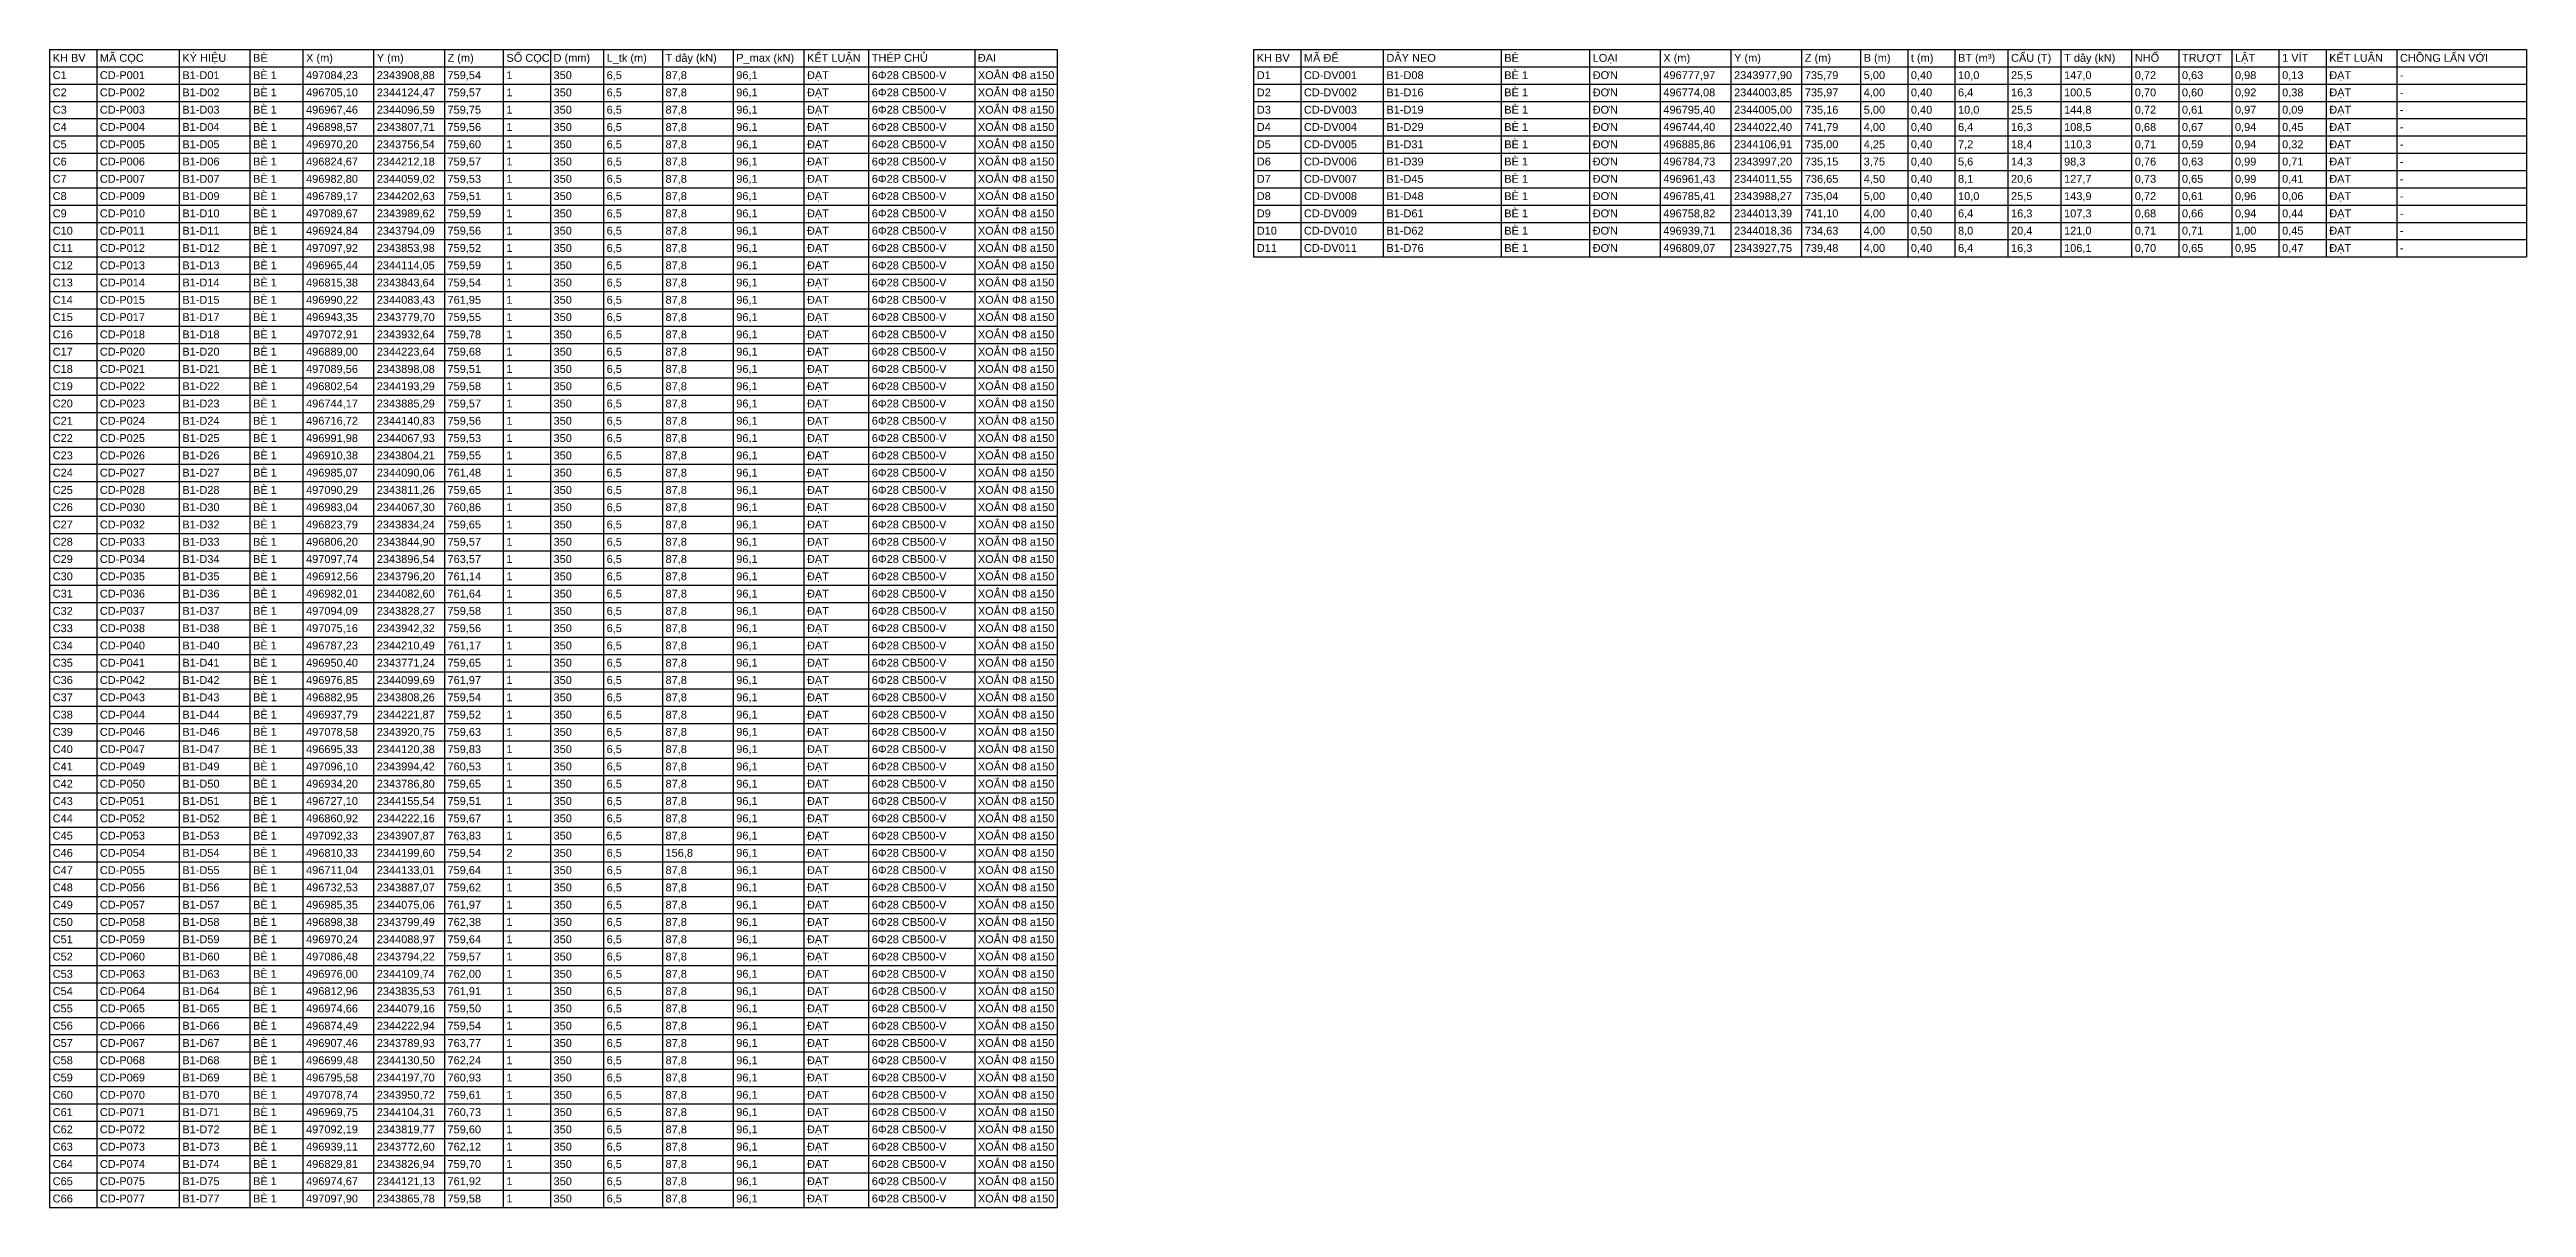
# Model space of a CAD drawing. Header units: metres. Extents: x 496695 to 497680, y 2343756 to 2344226.
# Drawn here: x 497127.9 to 497506.2, y 2344032.8 to 2344209.6 of the extents above; entities that cross this region are included whole.
import ezdxf

# ---------------------------------------------------------------- set-up
doc = ezdxf.new("R2010")
doc.units = ezdxf.units.M
doc.layers.add('07_BANG_THONG_KE_COC_BO', color=7, linetype='CONTINUOUS')
doc.layers.add('08_BANG_THONG_KE_DE_NEO', color=7, linetype='CONTINUOUS')
doc.styles.add('VN', font='arial.ttf')

msp = doc.modelspace()

# ---------------------------------------------------------------- texts
at = {"layer": '07_BANG_THONG_KE_COC_BO', "style": 'VN'}
for s, p in [('KH BV', (497128.4, 2344207.776)), ('MÃ CỌC', (497135.6, 2344207.776)), ('KÝ HIỆU', (497148.2, 2344207.776)), ('BÈ', (497159, 2344207.776)), ('X (m)', (497167.1, 2344207.776)), ('Y (m)', (497177.9, 2344207.776)), ('Z (m)', (497188.7, 2344207.776)), ('SỐ CỌC', (497197.7, 2344207.776)), ('D (mm)', (497204.9, 2344207.776)), ('L_tk (m)', (497213, 2344207.776)), ('T dây (kN)', (497222, 2344207.776)), ('P_max (kN)', (497232.8, 2344207.776)), ('KẾT LUẬN', (497243.6, 2344207.776)), ('THÉP CHỦ', (497253.5, 2344207.776)), ('ĐAI', (497269.7, 2344207.776)), ('C1', (497128.4, 2344205.136)), ('CD-P001', (497135.6, 2344205.136)), ('B1-D01', (497148.2, 2344205.136)), ('BÈ 1', (497159, 2344205.136)), ('497084,23', (497167.1, 2344205.136)), ('2343908,88', (497177.9, 2344205.136)), ('759,54', (497188.7, 2344205.136)), ('1', (497197.7, 2344205.136)), ('350', (497204.9, 2344205.136)), ('6,5', (497213, 2344205.136)), ('87,8', (497222, 2344205.136)), ('96,1', (497232.8, 2344205.136)), ('ĐẠT', (497243.6, 2344205.136)), ('6Φ28 CB500-V', (497253.5, 2344205.136)), ('XOẮN Φ8 a150', (497269.7, 2344205.136)), ('XOẮN Φ8 a150', (497269.7, 2344202.496)), ('C2', (497128.4, 2344202.496)), ('C3', (497128.4, 2344199.856)), ('CD-P002', (497135.6, 2344202.496)), ('CD-P003', (497135.6, 2344199.856)), ('B1-D02', (497148.2, 2344202.496)), ('B1-D03', (497148.2, 2344199.856)), ('BÈ 1', (497159, 2344202.496)), ('BÈ 1', (497159, 2344199.856)), ('496705,10', (497167.1, 2344202.496)), ('496967,46', (497167.1, 2344199.856)), ('2344124,47', (497177.9, 2344202.496)), ('2344096,59', (497177.9, 2344199.856)), ('759,57', (497188.7, 2344202.496)), ('759,75', (497188.7, 2344199.856)), ('1', (497197.7, 2344202.496)), ('1', (497197.7, 2344199.856)), ('350', (497204.9, 2344202.496)), ('350', (497204.9, 2344199.856)), ('6,5', (497213, 2344202.496)), ('6,5', (497213, 2344199.856)), ('87,8', (497222, 2344202.496)), ('87,8', (497222, 2344199.856)), ('96,1', (497232.8, 2344202.496)), ('96,1', (497232.8, 2344199.856)), ('ĐẠT', (497243.6, 2344202.496)), ('ĐẠT', (497243.6, 2344199.856)), ('6Φ28 CB500-V', (497253.5, 2344202.496)), ('6Φ28 CB500-V', (497253.5, 2344199.856)), ('XOẮN Φ8 a150', (497269.7, 2344199.856)), ('C4', (497128.4, 2344197.216)), ('CD-P004', (497135.6, 2344197.216)), ('B1-D04', (497148.2, 2344197.216)), ('BÈ 1', (497159, 2344197.216)), ('496898,57', (497167.1, 2344197.216)), ('2343807,71', (497177.9, 2344197.216)), ('759,56', (497188.7, 2344197.216)), ('1', (497197.7, 2344197.216)), ('350', (497204.9, 2344197.216)), ('6,5', (497213, 2344197.216)), ('87,8', (497222, 2344197.216)), ('96,1', (497232.8, 2344197.216)), ('ĐẠT', (497243.6, 2344197.216)), ('6Φ28 CB500-V', (497253.5, 2344197.216)), ('XOẮN Φ8 a150', (497269.7, 2344197.216)), ('C5', (497128.4, 2344194.576)), ('C6', (497128.4, 2344191.936)), ('CD-P005', (497135.6, 2344194.576)), ('CD-P006', (497135.6, 2344191.936)), ('B1-D05', (497148.2, 2344194.576)), ('B1-D06', (497148.2, 2344191.936)), ('BÈ 1', (497159, 2344194.576)), ('BÈ 1', (497159, 2344191.936)), ('496970,20', (497167.1, 2344194.576)), ('496824,67', (497167.1, 2344191.936)), ('2343756,54', (497177.9, 2344194.576)), ('2344212,18', (497177.9, 2344191.936)), ('759,60', (497188.7, 2344194.576)), ('759,57', (497188.7, 2344191.936)), ('1', (497197.7, 2344194.576)), ('1', (497197.7, 2344191.936)), ('350', (497204.9, 2344194.576)), ('350', (497204.9, 2344191.936)), ('6,5', (497213, 2344194.576)), ('6,5', (497213, 2344191.936)), ('87,8', (497222, 2344194.576)), ('87,8', (497222, 2344191.936)), ('96,1', (497232.8, 2344194.576)), ('96,1', (497232.8, 2344191.936)), ('ĐẠT', (497243.6, 2344194.576)), ('ĐẠT', (497243.6, 2344191.936)), ('6Φ28 CB500-V', (497253.5, 2344194.576)), ('6Φ28 CB500-V', (497253.5, 2344191.936)), ('XOẮN Φ8 a150', (497269.7, 2344194.576)), ('XOẮN Φ8 a150', (497269.7, 2344191.936)), ('C7', (497128.4, 2344189.296)), ('CD-P007', (497135.6, 2344189.296)), ('B1-D07', (497148.2, 2344189.296)), ('BÈ 1', (497159, 2344189.296)), ('496982,80', (497167.1, 2344189.296)), ('2344059,02', (497177.9, 2344189.296)), ('759,53', (497188.7, 2344189.296)), ('1', (497197.7, 2344189.296)), ('350', (497204.9, 2344189.296)), ('6,5', (497213, 2344189.296)), ('87,8', (497222, 2344189.296)), ('96,1', (497232.8, 2344189.296)), ('ĐẠT', (497243.6, 2344189.296)), ('6Φ28 CB500-V', (497253.5, 2344189.296)), ('XOẮN Φ8 a150', (497269.7, 2344189.296)), ('C8', (497128.4, 2344186.656)), ('C9', (497128.4, 2344184.016)), ('CD-P009', (497135.6, 2344186.656)), ('CD-P010', (497135.6, 2344184.016)), ('B1-D09', (497148.2, 2344186.656)), ('B1-D10', (497148.2, 2344184.016)), ('BÈ 1', (497159, 2344186.656)), ('BÈ 1', (497159, 2344184.016)), ('496789,17', (497167.1, 2344186.656)), ('497089,67', (497167.1, 2344184.016)), ('2344202,63', (497177.9, 2344186.656)), ('2343989,62', (497177.9, 2344184.016)), ('759,51', (497188.7, 2344186.656)), ('759,59', (497188.7, 2344184.016)), ('1', (497197.7, 2344186.656)), ('1', (497197.7, 2344184.016)), ('350', (497204.9, 2344186.656)), ('350', (497204.9, 2344184.016)), ('6,5', (497213, 2344186.656)), ('6,5', (497213, 2344184.016)), ('87,8', (497222, 2344186.656)), ('87,8', (497222, 2344184.016)), ('96,1', (497232.8, 2344186.656)), ('96,1', (497232.8, 2344184.016)), ('ĐẠT', (497243.6, 2344186.656)), ('ĐẠT', (497243.6, 2344184.016)), ('6Φ28 CB500-V', (497253.5, 2344186.656)), ('6Φ28 CB500-V', (497253.5, 2344184.016)), ('XOẮN Φ8 a150', (497269.7, 2344186.656)), ('XOẮN Φ8 a150', (497269.7, 2344184.016)), ('C10', (497128.4, 2344181.376)), ('CD-P011', (497135.6, 2344181.376)), ('B1-D11', (497148.2, 2344181.376)), ('BÈ 1', (497159, 2344181.376)), ('496924,84', (497167.1, 2344181.376)), ('2343794,09', (497177.9, 2344181.376)), ('759,56', (497188.7, 2344181.376)), ('1', (497197.7, 2344181.376)), ('350', (497204.9, 2344181.376)), ('6,5', (497213, 2344181.376)), ('87,8', (497222, 2344181.376)), ('96,1', (497232.8, 2344181.376)), ('ĐẠT', (497243.6, 2344181.376)), ('6Φ28 CB500-V', (497253.5, 2344181.376)), ('XOẮN Φ8 a150', (497269.7, 2344181.376)), ('C11', (497128.4, 2344178.736)), ('CD-P012', (497135.6, 2344178.736)), ('B1-D12', (497148.2, 2344178.736)), ('BÈ 1', (497159, 2344178.736)), ('BÈ 1', (497159, 2344176.096)), ('497097,92', (497167.1, 2344178.736)), ('2343853,98', (497177.9, 2344178.736)), ('759,52', (497188.7, 2344178.736)), ('1', (497197.7, 2344178.736)), ('350', (497204.9, 2344178.736)), ('6,5', (497213, 2344178.736)), ('87,8', (497222, 2344178.736)), ('96,1', (497232.8, 2344178.736)), ('ĐẠT', (497243.6, 2344178.736)), ('6Φ28 CB500-V', (497253.5, 2344178.736)), ('XOẮN Φ8 a150', (497269.7, 2344178.736)), ('XOẮN Φ8 a150', (497269.7, 2344176.096)), ('C12', (497128.4, 2344176.096)), ('C13', (497128.4, 2344173.456)), ('CD-P013', (497135.6, 2344176.096)), ('CD-P014', (497135.6, 2344173.456)), ('B1-D13', (497148.2, 2344176.096)), ('B1-D14', (497148.2, 2344173.456)), ('BÈ 1', (497159, 2344173.456)), ('496965,44', (497167.1, 2344176.096)), ('496815,38', (497167.1, 2344173.456)), ('2344114,05', (497177.9, 2344176.096)), ('2343843,64', (497177.9, 2344173.456)), ('759,59', (497188.7, 2344176.096)), ('759,54', (497188.7, 2344173.456)), ('1', (497197.7, 2344176.096)), ('1', (497197.7, 2344173.456)), ('350', (497204.9, 2344176.096)), ('350', (497204.9, 2344173.456)), ('6,5', (497213, 2344176.096)), ('6,5', (497213, 2344173.456)), ('87,8', (497222, 2344176.096)), ('87,8', (497222, 2344173.456)), ('96,1', (497232.8, 2344176.096)), ('96,1', (497232.8, 2344173.456)), ('ĐẠT', (497243.6, 2344176.096)), ('ĐẠT', (497243.6, 2344173.456)), ('6Φ28 CB500-V', (497253.5, 2344176.096)), ('6Φ28 CB500-V', (497253.5, 2344173.456)), ('XOẮN Φ8 a150', (497269.7, 2344173.456)), ('C14', (497128.4, 2344170.816)), ('CD-P015', (497135.6, 2344170.816)), ('B1-D15', (497148.2, 2344170.816)), ('BÈ 1', (497159, 2344170.816)), ('496990,22', (497167.1, 2344170.816)), ('2344083,43', (497177.9, 2344170.816)), ('761,95', (497188.7, 2344170.816)), ('1', (497197.7, 2344170.816)), ('350', (497204.9, 2344170.816)), ('6,5', (497213, 2344170.816)), ('87,8', (497222, 2344170.816)), ('96,1', (497232.8, 2344170.816)), ('ĐẠT', (497243.6, 2344170.816)), ('6Φ28 CB500-V', (497253.5, 2344170.816)), ('XOẮN Φ8 a150', (497269.7, 2344170.816)), ('C15', (497128.4, 2344168.176)), ('C16', (497128.4, 2344165.536)), ('CD-P017', (497135.6, 2344168.176)), ('CD-P018', (497135.6, 2344165.536)), ('B1-D17', (497148.2, 2344168.176)), ('B1-D18', (497148.2, 2344165.536)), ('BÈ 1', (497159, 2344168.176)), ('BÈ 1', (497159, 2344165.536)), ('496943,35', (497167.1, 2344168.176)), ('497072,91', (497167.1, 2344165.536)), ('2343779,70', (497177.9, 2344168.176)), ('2343932,64', (497177.9, 2344165.536)), ('759,55', (497188.7, 2344168.176)), ('759,78', (497188.7, 2344165.536)), ('1', (497197.7, 2344168.176)), ('1', (497197.7, 2344165.536)), ('350', (497204.9, 2344168.176)), ('350', (497204.9, 2344165.536)), ('6,5', (497213, 2344168.176)), ('6,5', (497213, 2344165.536)), ('87,8', (497222, 2344168.176)), ('87,8', (497222, 2344165.536)), ('96,1', (497232.8, 2344168.176)), ('96,1', (497232.8, 2344165.536)), ('ĐẠT', (497243.6, 2344168.176)), ('ĐẠT', (497243.6, 2344165.536)), ('6Φ28 CB500-V', (497253.5, 2344168.176)), ('6Φ28 CB500-V', (497253.5, 2344165.536)), ('XOẮN Φ8 a150', (497269.7, 2344168.176)), ('XOẮN Φ8 a150', (497269.7, 2344165.536)), ('C17', (497128.4, 2344162.896)), ('CD-P020', (497135.6, 2344162.896)), ('B1-D20', (497148.2, 2344162.896)), ('BÈ 1', (497159, 2344162.896)), ('496889,00', (497167.1, 2344162.896)), ('2344223,64', (497177.9, 2344162.896)), ('759,68', (497188.7, 2344162.896)), ('1', (497197.7, 2344162.896)), ('350', (497204.9, 2344162.896)), ('6,5', (497213, 2344162.896)), ('87,8', (497222, 2344162.896)), ('96,1', (497232.8, 2344162.896)), ('ĐẠT', (497243.6, 2344162.896)), ('6Φ28 CB500-V', (497253.5, 2344162.896)), ('XOẮN Φ8 a150', (497269.7, 2344162.896)), ('C18', (497128.4, 2344160.256)), ('C19', (497128.4, 2344157.616)), ('CD-P021', (497135.6, 2344160.256)), ('CD-P022', (497135.6, 2344157.616)), ('B1-D21', (497148.2, 2344160.256)), ('B1-D22', (497148.2, 2344157.616)), ('BÈ 1', (497159, 2344160.256)), ('BÈ 1', (497159, 2344157.616)), ('497089,56', (497167.1, 2344160.256)), ('496802,54', (497167.1, 2344157.616)), ('2343898,08', (497177.9, 2344160.256)), ('2344193,29', (497177.9, 2344157.616)), ('759,51', (497188.7, 2344160.256)), ('759,58', (497188.7, 2344157.616)), ('1', (497197.7, 2344160.256)), ('1', (497197.7, 2344157.616)), ('350', (497204.9, 2344160.256)), ('350', (497204.9, 2344157.616)), ('6,5', (497213, 2344160.256)), ('6,5', (497213, 2344157.616)), ('87,8', (497222, 2344160.256)), ('87,8', (497222, 2344157.616)), ('96,1', (497232.8, 2344160.256)), ('96,1', (497232.8, 2344157.616)), ('ĐẠT', (497243.6, 2344160.256)), ('ĐẠT', (497243.6, 2344157.616)), ('6Φ28 CB500-V', (497253.5, 2344160.256)), ('6Φ28 CB500-V', (497253.5, 2344157.616)), ('XOẮN Φ8 a150', (497269.7, 2344160.256)), ('XOẮN Φ8 a150', (497269.7, 2344157.616)), ('C20', (497128.4, 2344154.976)), ('CD-P023', (497135.6, 2344154.976)), ('B1-D23', (497148.2, 2344154.976)), ('BÈ 1', (497159, 2344154.976)), ('496744,17', (497167.1, 2344154.976)), ('2343885,29', (497177.9, 2344154.976)), ('759,57', (497188.7, 2344154.976)), ('1', (497197.7, 2344154.976)), ('350', (497204.9, 2344154.976)), ('6,5', (497213, 2344154.976)), ('87,8', (497222, 2344154.976)), ('96,1', (497232.8, 2344154.976)), ('ĐẠT', (497243.6, 2344154.976)), ('6Φ28 CB500-V', (497253.5, 2344154.976)), ('XOẮN Φ8 a150', (497269.7, 2344154.976)), ('C21', (497128.4, 2344152.336)), ('CD-P024', (497135.6, 2344152.336)), ('B1-D24', (497148.2, 2344152.336)), ('BÈ 1', (497159, 2344152.336)), ('BÈ 1', (497159, 2344149.696)), ('496716,72', (497167.1, 2344152.336)), ('2344140,83', (497177.9, 2344152.336)), ('759,56', (497188.7, 2344152.336)), ('1', (497197.7, 2344152.336)), ('350', (497204.9, 2344152.336)), ('6,5', (497213, 2344152.336)), ('87,8', (497222, 2344152.336)), ('96,1', (497232.8, 2344152.336)), ('ĐẠT', (497243.6, 2344152.336)), ('6Φ28 CB500-V', (497253.5, 2344152.336)), ('XOẮN Φ8 a150', (497269.7, 2344152.336)), ('XOẮN Φ8 a150', (497269.7, 2344149.696)), ('C22', (497128.4, 2344149.696)), ('C23', (497128.4, 2344147.056)), ('CD-P025', (497135.6, 2344149.696)), ('CD-P026', (497135.6, 2344147.056)), ('B1-D25', (497148.2, 2344149.696)), ('B1-D26', (497148.2, 2344147.056)), ('BÈ 1', (497159, 2344147.056)), ('496991,98', (497167.1, 2344149.696)), ('496910,38', (497167.1, 2344147.056)), ('2344067,93', (497177.9, 2344149.696)), ('2343804,21', (497177.9, 2344147.056)), ('759,53', (497188.7, 2344149.696)), ('759,55', (497188.7, 2344147.056)), ('1', (497197.7, 2344149.696)), ('1', (497197.7, 2344147.056)), ('350', (497204.9, 2344149.696)), ('350', (497204.9, 2344147.056)), ('6,5', (497213, 2344149.696)), ('6,5', (497213, 2344147.056)), ('87,8', (497222, 2344149.696)), ('87,8', (497222, 2344147.056)), ('96,1', (497232.8, 2344149.696)), ('96,1', (497232.8, 2344147.056)), ('ĐẠT', (497243.6, 2344149.696)), ('ĐẠT', (497243.6, 2344147.056)), ('6Φ28 CB500-V', (497253.5, 2344149.696)), ('6Φ28 CB500-V', (497253.5, 2344147.056)), ('XOẮN Φ8 a150', (497269.7, 2344147.056)), ('C24', (497128.4, 2344144.416)), ('CD-P027', (497135.6, 2344144.416)), ('B1-D27', (497148.2, 2344144.416)), ('BÈ 1', (497159, 2344144.416)), ('496985,07', (497167.1, 2344144.416)), ('2344090,06', (497177.9, 2344144.416)), ('761,48', (497188.7, 2344144.416)), ('1', (497197.7, 2344144.416)), ('350', (497204.9, 2344144.416)), ('6,5', (497213, 2344144.416)), ('87,8', (497222, 2344144.416)), ('96,1', (497232.8, 2344144.416)), ('ĐẠT', (497243.6, 2344144.416)), ('6Φ28 CB500-V', (497253.5, 2344144.416)), ('XOẮN Φ8 a150', (497269.7, 2344144.416)), ('C25', (497128.4, 2344141.776)), ('C26', (497128.4, 2344139.136)), ('CD-P028', (497135.6, 2344141.776)), ('CD-P030', (497135.6, 2344139.136)), ('B1-D28', (497148.2, 2344141.776)), ('B1-D30', (497148.2, 2344139.136)), ('BÈ 1', (497159, 2344141.776)), ('BÈ 1', (497159, 2344139.136)), ('497090,29', (497167.1, 2344141.776)), ('496983,04', (497167.1, 2344139.136)), ('2343811,26', (497177.9, 2344141.776)), ('2344067,30', (497177.9, 2344139.136)), ('759,65', (497188.7, 2344141.776)), ('760,86', (497188.7, 2344139.136)), ('1', (497197.7, 2344141.776)), ('1', (497197.7, 2344139.136)), ('350', (497204.9, 2344141.776)), ('350', (497204.9, 2344139.136)), ('6,5', (497213, 2344141.776)), ('6,5', (497213, 2344139.136)), ('87,8', (497222, 2344141.776)), ('87,8', (497222, 2344139.136)), ('96,1', (497232.8, 2344141.776)), ('96,1', (497232.8, 2344139.136)), ('ĐẠT', (497243.6, 2344141.776)), ('ĐẠT', (497243.6, 2344139.136)), ('6Φ28 CB500-V', (497253.5, 2344141.776)), ('6Φ28 CB500-V', (497253.5, 2344139.136)), ('XOẮN Φ8 a150', (497269.7, 2344141.776)), ('XOẮN Φ8 a150', (497269.7, 2344139.136)), ('C27', (497128.4, 2344136.496)), ('CD-P032', (497135.6, 2344136.496)), ('B1-D32', (497148.2, 2344136.496)), ('BÈ 1', (497159, 2344136.496)), ('496823,79', (497167.1, 2344136.496)), ('2343834,24', (497177.9, 2344136.496)), ('759,65', (497188.7, 2344136.496)), ('1', (497197.7, 2344136.496)), ('350', (497204.9, 2344136.496)), ('6,5', (497213, 2344136.496)), ('87,8', (497222, 2344136.496)), ('96,1', (497232.8, 2344136.496)), ('ĐẠT', (497243.6, 2344136.496)), ('6Φ28 CB500-V', (497253.5, 2344136.496)), ('XOẮN Φ8 a150', (497269.7, 2344136.496)), ('C28', (497128.4, 2344133.856)), ('C29', (497128.4, 2344131.216)), ('CD-P033', (497135.6, 2344133.856)), ('CD-P034', (497135.6, 2344131.216)), ('B1-D33', (497148.2, 2344133.856)), ('B1-D34', (497148.2, 2344131.216)), ('BÈ 1', (497159, 2344133.856)), ('BÈ 1', (497159, 2344131.216)), ('496806,20', (497167.1, 2344133.856)), ('497097,74', (497167.1, 2344131.216)), ('2343844,90', (497177.9, 2344133.856)), ('2343896,54', (497177.9, 2344131.216)), ('759,57', (497188.7, 2344133.856)), ('763,57', (497188.7, 2344131.216)), ('1', (497197.7, 2344133.856)), ('1', (497197.7, 2344131.216)), ('350', (497204.9, 2344133.856)), ('350', (497204.9, 2344131.216)), ('6,5', (497213, 2344133.856)), ('6,5', (497213, 2344131.216)), ('87,8', (497222, 2344133.856)), ('87,8', (497222, 2344131.216)), ('96,1', (497232.8, 2344133.856)), ('96,1', (497232.8, 2344131.216)), ('ĐẠT', (497243.6, 2344133.856)), ('ĐẠT', (497243.6, 2344131.216)), ('6Φ28 CB500-V', (497253.5, 2344133.856)), ('6Φ28 CB500-V', (497253.5, 2344131.216)), ('XOẮN Φ8 a150', (497269.7, 2344133.856)), ('XOẮN Φ8 a150', (497269.7, 2344131.216)), ('C30', (497128.4, 2344128.576)), ('CD-P035', (497135.6, 2344128.576)), ('B1-D35', (497148.2, 2344128.576)), ('BÈ 1', (497159, 2344128.576)), ('496912,56', (497167.1, 2344128.576)), ('2343796,20', (497177.9, 2344128.576)), ('761,14', (497188.7, 2344128.576)), ('1', (497197.7, 2344128.576)), ('350', (497204.9, 2344128.576)), ('6,5', (497213, 2344128.576)), ('87,8', (497222, 2344128.576)), ('96,1', (497232.8, 2344128.576)), ('ĐẠT', (497243.6, 2344128.576)), ('6Φ28 CB500-V', (497253.5, 2344128.576)), ('XOẮN Φ8 a150', (497269.7, 2344128.576)), ('C31', (497128.4, 2344125.936)), ('CD-P036', (497135.6, 2344125.936)), ('B1-D36', (497148.2, 2344125.936)), ('BÈ 1', (497159, 2344125.936)), ('BÈ 1', (497159, 2344123.296)), ('496982,01', (497167.1, 2344125.936)), ('2344082,60', (497177.9, 2344125.936)), ('761,64', (497188.7, 2344125.936)), ('1', (497197.7, 2344125.936)), ('350', (497204.9, 2344125.936)), ('6,5', (497213, 2344125.936)), ('87,8', (497222, 2344125.936)), ('96,1', (497232.8, 2344125.936)), ('ĐẠT', (497243.6, 2344125.936)), ('6Φ28 CB500-V', (497253.5, 2344125.936)), ('XOẮN Φ8 a150', (497269.7, 2344125.936)), ('XOẮN Φ8 a150', (497269.7, 2344123.296)), ('C32', (497128.4, 2344123.296)), ('C33', (497128.4, 2344120.656)), ('CD-P037', (497135.6, 2344123.296)), ('CD-P038', (497135.6, 2344120.656)), ('B1-D37', (497148.2, 2344123.296)), ('B1-D38', (497148.2, 2344120.656)), ('BÈ 1', (497159, 2344120.656)), ('497094,09', (497167.1, 2344123.296)), ('497075,16', (497167.1, 2344120.656)), ('2343828,27', (497177.9, 2344123.296)), ('2343942,32', (497177.9, 2344120.656)), ('759,58', (497188.7, 2344123.296)), ('759,56', (497188.7, 2344120.656)), ('1', (497197.7, 2344123.296)), ('1', (497197.7, 2344120.656)), ('350', (497204.9, 2344123.296)), ('350', (497204.9, 2344120.656)), ('6,5', (497213, 2344123.296)), ('6,5', (497213, 2344120.656)), ('87,8', (497222, 2344123.296)), ('87,8', (497222, 2344120.656)), ('96,1', (497232.8, 2344123.296)), ('96,1', (497232.8, 2344120.656)), ('ĐẠT', (497243.6, 2344123.296)), ('ĐẠT', (497243.6, 2344120.656)), ('6Φ28 CB500-V', (497253.5, 2344123.296)), ('6Φ28 CB500-V', (497253.5, 2344120.656)), ('XOẮN Φ8 a150', (497269.7, 2344120.656)), ('C34', (497128.4, 2344118.016)), ('CD-P040', (497135.6, 2344118.016)), ('B1-D40', (497148.2, 2344118.016)), ('BÈ 1', (497159, 2344118.016)), ('496787,23', (497167.1, 2344118.016)), ('2344210,49', (497177.9, 2344118.016)), ('761,17', (497188.7, 2344118.016)), ('1', (497197.7, 2344118.016)), ('350', (497204.9, 2344118.016)), ('6,5', (497213, 2344118.016)), ('87,8', (497222, 2344118.016)), ('96,1', (497232.8, 2344118.016)), ('ĐẠT', (497243.6, 2344118.016)), ('6Φ28 CB500-V', (497253.5, 2344118.016)), ('XOẮN Φ8 a150', (497269.7, 2344118.016)), ('C35', (497128.4, 2344115.376)), ('C36', (497128.4, 2344112.736)), ('CD-P041', (497135.6, 2344115.376)), ('CD-P042', (497135.6, 2344112.736)), ('B1-D41', (497148.2, 2344115.376)), ('B1-D42', (497148.2, 2344112.736)), ('BÈ 1', (497159, 2344115.376)), ('BÈ 1', (497159, 2344112.736)), ('496950,40', (497167.1, 2344115.376)), ('496976,85', (497167.1, 2344112.736)), ('2343771,24', (497177.9, 2344115.376)), ('2344099,69', (497177.9, 2344112.736)), ('759,65', (497188.7, 2344115.376)), ('761,97', (497188.7, 2344112.736)), ('1', (497197.7, 2344115.376)), ('1', (497197.7, 2344112.736)), ('350', (497204.9, 2344115.376)), ('350', (497204.9, 2344112.736)), ('6,5', (497213, 2344115.376)), ('6,5', (497213, 2344112.736)), ('87,8', (497222, 2344115.376)), ('87,8', (497222, 2344112.736)), ('96,1', (497232.8, 2344115.376)), ('96,1', (497232.8, 2344112.736)), ('ĐẠT', (497243.6, 2344115.376)), ('ĐẠT', (497243.6, 2344112.736)), ('6Φ28 CB500-V', (497253.5, 2344115.376)), ('6Φ28 CB500-V', (497253.5, 2344112.736)), ('XOẮN Φ8 a150', (497269.7, 2344115.376)), ('XOẮN Φ8 a150', (497269.7, 2344112.736)), ('C37', (497128.4, 2344110.096)), ('CD-P043', (497135.6, 2344110.096)), ('B1-D43', (497148.2, 2344110.096)), ('BÈ 1', (497159, 2344110.096)), ('496882,95', (497167.1, 2344110.096)), ('2343808,26', (497177.9, 2344110.096)), ('759,54', (497188.7, 2344110.096)), ('1', (497197.7, 2344110.096)), ('350', (497204.9, 2344110.096)), ('6,5', (497213, 2344110.096)), ('87,8', (497222, 2344110.096)), ('96,1', (497232.8, 2344110.096)), ('ĐẠT', (497243.6, 2344110.096)), ('6Φ28 CB500-V', (497253.5, 2344110.096)), ('XOẮN Φ8 a150', (497269.7, 2344110.096)), ('C38', (497128.4, 2344107.456)), ('C39', (497128.4, 2344104.816)), ('CD-P044', (497135.6, 2344107.456)), ('CD-P046', (497135.6, 2344104.816)), ('B1-D44', (497148.2, 2344107.456)), ('B1-D46', (497148.2, 2344104.816)), ('BÈ 1', (497159, 2344107.456)), ('BÈ 1', (497159, 2344104.816)), ('496937,79', (497167.1, 2344107.456)), ('497078,58', (497167.1, 2344104.816)), ('2344221,87', (497177.9, 2344107.456)), ('2343920,75', (497177.9, 2344104.816)), ('759,52', (497188.7, 2344107.456)), ('759,63', (497188.7, 2344104.816)), ('1', (497197.7, 2344107.456)), ('1', (497197.7, 2344104.816)), ('350', (497204.9, 2344107.456)), ('350', (497204.9, 2344104.816)), ('6,5', (497213, 2344107.456)), ('6,5', (497213, 2344104.816)), ('87,8', (497222, 2344107.456)), ('87,8', (497222, 2344104.816)), ('96,1', (497232.8, 2344107.456)), ('96,1', (497232.8, 2344104.816)), ('ĐẠT', (497243.6, 2344107.456)), ('ĐẠT', (497243.6, 2344104.816)), ('6Φ28 CB500-V', (497253.5, 2344107.456)), ('6Φ28 CB500-V', (497253.5, 2344104.816)), ('XOẮN Φ8 a150', (497269.7, 2344107.456)), ('XOẮN Φ8 a150', (497269.7, 2344104.816)), ('C40', (497128.4, 2344102.176)), ('CD-P047', (497135.6, 2344102.176)), ('B1-D47', (497148.2, 2344102.176)), ('BÈ 1', (497159, 2344102.176)), ('496695,33', (497167.1, 2344102.176)), ('2344120,38', (497177.9, 2344102.176)), ('759,83', (497188.7, 2344102.176)), ('1', (497197.7, 2344102.176)), ('350', (497204.9, 2344102.176)), ('6,5', (497213, 2344102.176)), ('87,8', (497222, 2344102.176)), ('96,1', (497232.8, 2344102.176)), ('ĐẠT', (497243.6, 2344102.176)), ('6Φ28 CB500-V', (497253.5, 2344102.176)), ('XOẮN Φ8 a150', (497269.7, 2344102.176)), ('C41', (497128.4, 2344099.536)), ('CD-P049', (497135.6, 2344099.536)), ('B1-D49', (497148.2, 2344099.536)), ('BÈ 1', (497159, 2344099.536)), ('BÈ 1', (497159, 2344096.896)), ('497096,10', (497167.1, 2344099.536)), ('2343994,42', (497177.9, 2344099.536)), ('760,53', (497188.7, 2344099.536)), ('1', (497197.7, 2344099.536)), ('350', (497204.9, 2344099.536)), ('6,5', (497213, 2344099.536)), ('87,8', (497222, 2344099.536)), ('96,1', (497232.8, 2344099.536)), ('ĐẠT', (497243.6, 2344099.536)), ('6Φ28 CB500-V', (497253.5, 2344099.536)), ('XOẮN Φ8 a150', (497269.7, 2344099.536)), ('XOẮN Φ8 a150', (497269.7, 2344096.896)), ('C42', (497128.4, 2344096.896)), ('C43', (497128.4, 2344094.256)), ('CD-P050', (497135.6, 2344096.896)), ('CD-P051', (497135.6, 2344094.256)), ('B1-D50', (497148.2, 2344096.896)), ('B1-D51', (497148.2, 2344094.256)), ('BÈ 1', (497159, 2344094.256)), ('496934,20', (497167.1, 2344096.896)), ('496727,10', (497167.1, 2344094.256)), ('2343786,80', (497177.9, 2344096.896)), ('2344155,54', (497177.9, 2344094.256)), ('759,65', (497188.7, 2344096.896)), ('759,51', (497188.7, 2344094.256)), ('1', (497197.7, 2344096.896)), ('1', (497197.7, 2344094.256)), ('350', (497204.9, 2344096.896)), ('350', (497204.9, 2344094.256)), ('6,5', (497213, 2344096.896)), ('6,5', (497213, 2344094.256)), ('87,8', (497222, 2344096.896)), ('87,8', (497222, 2344094.256)), ('96,1', (497232.8, 2344096.896)), ('96,1', (497232.8, 2344094.256)), ('ĐẠT', (497243.6, 2344096.896)), ('ĐẠT', (497243.6, 2344094.256)), ('6Φ28 CB500-V', (497253.5, 2344096.896)), ('6Φ28 CB500-V', (497253.5, 2344094.256)), ('XOẮN Φ8 a150', (497269.7, 2344094.256)), ('C44', (497128.4, 2344091.616)), ('CD-P052', (497135.6, 2344091.616)), ('B1-D52', (497148.2, 2344091.616)), ('BÈ 1', (497159, 2344091.616)), ('496860,92', (497167.1, 2344091.616)), ('2344222,16', (497177.9, 2344091.616)), ('759,67', (497188.7, 2344091.616)), ('1', (497197.7, 2344091.616)), ('350', (497204.9, 2344091.616)), ('6,5', (497213, 2344091.616)), ('87,8', (497222, 2344091.616)), ('96,1', (497232.8, 2344091.616)), ('ĐẠT', (497243.6, 2344091.616)), ('6Φ28 CB500-V', (497253.5, 2344091.616)), ('XOẮN Φ8 a150', (497269.7, 2344091.616)), ('C45', (497128.4, 2344088.976)), ('C46', (497128.4, 2344086.336)), ('CD-P053', (497135.6, 2344088.976)), ('CD-P054', (497135.6, 2344086.336)), ('B1-D53', (497148.2, 2344088.976)), ('B1-D54', (497148.2, 2344086.336)), ('BÈ 1', (497159, 2344088.976)), ('BÈ 1', (497159, 2344086.336)), ('497092,33', (497167.1, 2344088.976)), ('496810,33', (497167.1, 2344086.336)), ('2343907,87', (497177.9, 2344088.976)), ('2344199,60', (497177.9, 2344086.336)), ('763,83', (497188.7, 2344088.976)), ('759,54', (497188.7, 2344086.336)), ('2', (497197.7, 2344086.336)), ('1', (497197.7, 2344088.976)), ('350', (497204.9, 2344088.976)), ('350', (497204.9, 2344086.336)), ('6,5', (497213, 2344088.976)), ('6,5', (497213, 2344086.336)), ('87,8', (497222, 2344088.976)), ('156,8', (497222, 2344086.336)), ('96,1', (497232.8, 2344088.976)), ('96,1', (497232.8, 2344086.336)), ('ĐẠT', (497243.6, 2344088.976)), ('ĐẠT', (497243.6, 2344086.336)), ('6Φ28 CB500-V', (497253.5, 2344088.976)), ('6Φ28 CB500-V', (497253.5, 2344086.336)), ('XOẮN Φ8 a150', (497269.7, 2344088.976)), ('XOẮN Φ8 a150', (497269.7, 2344086.336)), ('C47', (497128.4, 2344083.696)), ('CD-P055', (497135.6, 2344083.696)), ('B1-D55', (497148.2, 2344083.696)), ('BÈ 1', (497159, 2344083.696)), ('496711,04', (497167.1, 2344083.696)), ('2344133,01', (497177.9, 2344083.696)), ('759,64', (497188.7, 2344083.696)), ('1', (497197.7, 2344083.696)), ('350', (497204.9, 2344083.696)), ('6,5', (497213, 2344083.696)), ('87,8', (497222, 2344083.696)), ('96,1', (497232.8, 2344083.696)), ('ĐẠT', (497243.6, 2344083.696)), ('6Φ28 CB500-V', (497253.5, 2344083.696)), ('XOẮN Φ8 a150', (497269.7, 2344083.696)), ('C48', (497128.4, 2344081.056)), ('C49', (497128.4, 2344078.416)), ('CD-P056', (497135.6, 2344081.056)), ('CD-P057', (497135.6, 2344078.416)), ('B1-D56', (497148.2, 2344081.056)), ('B1-D57', (497148.2, 2344078.416)), ('BÈ 1', (497159, 2344081.056)), ('BÈ 1', (497159, 2344078.416)), ('496732,53', (497167.1, 2344081.056)), ('496985,35', (497167.1, 2344078.416)), ('2343887,07', (497177.9, 2344081.056)), ('2344075,06', (497177.9, 2344078.416)), ('759,62', (497188.7, 2344081.056)), ('761,97', (497188.7, 2344078.416)), ('1', (497197.7, 2344081.056)), ('1', (497197.7, 2344078.416)), ('350', (497204.9, 2344081.056)), ('350', (497204.9, 2344078.416)), ('6,5', (497213, 2344081.056)), ('6,5', (497213, 2344078.416)), ('87,8', (497222, 2344081.056)), ('87,8', (497222, 2344078.416)), ('96,1', (497232.8, 2344081.056)), ('96,1', (497232.8, 2344078.416)), ('ĐẠT', (497243.6, 2344081.056)), ('ĐẠT', (497243.6, 2344078.416)), ('6Φ28 CB500-V', (497253.5, 2344081.056)), ('6Φ28 CB500-V', (497253.5, 2344078.416)), ('XOẮN Φ8 a150', (497269.7, 2344081.056)), ('XOẮN Φ8 a150', (497269.7, 2344078.416)), ('C50', (497128.4, 2344075.776)), ('CD-P058', (497135.6, 2344075.776)), ('B1-D58', (497148.2, 2344075.776)), ('BÈ 1', (497159, 2344075.776)), ('496898,38', (497167.1, 2344075.776)), ('2343799,49', (497177.9, 2344075.776)), ('762,38', (497188.7, 2344075.776)), ('1', (497197.7, 2344075.776)), ('350', (497204.9, 2344075.776)), ('6,5', (497213, 2344075.776)), ('87,8', (497222, 2344075.776)), ('96,1', (497232.8, 2344075.776)), ('ĐẠT', (497243.6, 2344075.776)), ('6Φ28 CB500-V', (497253.5, 2344075.776)), ('XOẮN Φ8 a150', (497269.7, 2344075.776)), ('C51', (497128.4, 2344073.136)), ('C52', (497128.4, 2344070.496)), ('CD-P059', (497135.6, 2344073.136)), ('CD-P060', (497135.6, 2344070.496)), ('B1-D59', (497148.2, 2344073.136)), ('B1-D60', (497148.2, 2344070.496)), ('BÈ 1', (497159, 2344073.136)), ('BÈ 1', (497159, 2344070.496)), ('496970,24', (497167.1, 2344073.136)), ('497086,48', (497167.1, 2344070.496)), ('2344088,97', (497177.9, 2344073.136)), ('2343794,22', (497177.9, 2344070.496)), ('759,64', (497188.7, 2344073.136)), ('759,57', (497188.7, 2344070.496)), ('1', (497197.7, 2344073.136)), ('1', (497197.7, 2344070.496)), ('350', (497204.9, 2344073.136)), ('350', (497204.9, 2344070.496)), ('6,5', (497213, 2344073.136)), ('6,5', (497213, 2344070.496)), ('87,8', (497222, 2344073.136)), ('87,8', (497222, 2344070.496)), ('96,1', (497232.8, 2344073.136)), ('96,1', (497232.8, 2344070.496)), ('ĐẠT', (497243.6, 2344073.136)), ('ĐẠT', (497243.6, 2344070.496)), ('6Φ28 CB500-V', (497253.5, 2344073.136)), ('6Φ28 CB500-V', (497253.5, 2344070.496)), ('XOẮN Φ8 a150', (497269.7, 2344073.136)), ('XOẮN Φ8 a150', (497269.7, 2344070.496)), ('C53', (497128.4, 2344067.856)), ('CD-P063', (497135.6, 2344067.856)), ('B1-D63', (497148.2, 2344067.856)), ('BÈ 1', (497159, 2344067.856)), ('496976,00', (497167.1, 2344067.856)), ('2344109,74', (497177.9, 2344067.856)), ('762,00', (497188.7, 2344067.856)), ('1', (497197.7, 2344067.856)), ('350', (497204.9, 2344067.856)), ('6,5', (497213, 2344067.856)), ('87,8', (497222, 2344067.856)), ('96,1', (497232.8, 2344067.856)), ('ĐẠT', (497243.6, 2344067.856)), ('6Φ28 CB500-V', (497253.5, 2344067.856)), ('XOẮN Φ8 a150', (497269.7, 2344067.856)), ('C54', (497128.4, 2344065.216)), ('CD-P064', (497135.6, 2344065.216)), ('B1-D64', (497148.2, 2344065.216)), ('BÈ 1', (497159, 2344065.216)), ('BÈ 1', (497159, 2344062.576)), ('496812,96', (497167.1, 2344065.216)), ('2343835,53', (497177.9, 2344065.216)), ('761,91', (497188.7, 2344065.216)), ('1', (497197.7, 2344065.216)), ('350', (497204.9, 2344065.216)), ('6,5', (497213, 2344065.216)), ('87,8', (497222, 2344065.216)), ('96,1', (497232.8, 2344065.216)), ('ĐẠT', (497243.6, 2344065.216)), ('6Φ28 CB500-V', (497253.5, 2344065.216)), ('XOẮN Φ8 a150', (497269.7, 2344065.216)), ('XOẮN Φ8 a150', (497269.7, 2344062.576)), ('C55', (497128.4, 2344062.576)), ('C56', (497128.4, 2344059.936)), ('CD-P065', (497135.6, 2344062.576)), ('CD-P066', (497135.6, 2344059.936)), ('B1-D65', (497148.2, 2344062.576)), ('B1-D66', (497148.2, 2344059.936)), ('BÈ 1', (497159, 2344059.936)), ('496974,66', (497167.1, 2344062.576)), ('496874,49', (497167.1, 2344059.936)), ('2344079,16', (497177.9, 2344062.576)), ('2344222,94', (497177.9, 2344059.936)), ('759,50', (497188.7, 2344062.576)), ('759,54', (497188.7, 2344059.936)), ('1', (497197.7, 2344062.576)), ('1', (497197.7, 2344059.936)), ('350', (497204.9, 2344062.576)), ('350', (497204.9, 2344059.936)), ('6,5', (497213, 2344062.576)), ('6,5', (497213, 2344059.936)), ('87,8', (497222, 2344062.576)), ('87,8', (497222, 2344059.936)), ('96,1', (497232.8, 2344062.576)), ('96,1', (497232.8, 2344059.936)), ('ĐẠT', (497243.6, 2344062.576)), ('ĐẠT', (497243.6, 2344059.936)), ('6Φ28 CB500-V', (497253.5, 2344062.576)), ('6Φ28 CB500-V', (497253.5, 2344059.936)), ('XOẮN Φ8 a150', (497269.7, 2344059.936)), ('C57', (497128.4, 2344057.296)), ('CD-P067', (497135.6, 2344057.296)), ('B1-D67', (497148.2, 2344057.296)), ('BÈ 1', (497159, 2344057.296)), ('496907,46', (497167.1, 2344057.296)), ('2343789,93', (497177.9, 2344057.296)), ('763,77', (497188.7, 2344057.296)), ('1', (497197.7, 2344057.296)), ('350', (497204.9, 2344057.296)), ('6,5', (497213, 2344057.296)), ('87,8', (497222, 2344057.296)), ('96,1', (497232.8, 2344057.296)), ('ĐẠT', (497243.6, 2344057.296)), ('6Φ28 CB500-V', (497253.5, 2344057.296)), ('XOẮN Φ8 a150', (497269.7, 2344057.296)), ('C58', (497128.4, 2344054.656)), ('C59', (497128.4, 2344052.016)), ('CD-P068', (497135.6, 2344054.656)), ('CD-P069', (497135.6, 2344052.016)), ('B1-D68', (497148.2, 2344054.656)), ('B1-D69', (497148.2, 2344052.016)), ('BÈ 1', (497159, 2344054.656)), ('BÈ 1', (497159, 2344052.016)), ('496699,48', (497167.1, 2344054.656)), ('496795,58', (497167.1, 2344052.016)), ('2344130,50', (497177.9, 2344054.656)), ('2344197,70', (497177.9, 2344052.016)), ('762,24', (497188.7, 2344054.656)), ('760,93', (497188.7, 2344052.016)), ('1', (497197.7, 2344054.656)), ('1', (497197.7, 2344052.016)), ('350', (497204.9, 2344054.656)), ('350', (497204.9, 2344052.016)), ('6,5', (497213, 2344054.656)), ('6,5', (497213, 2344052.016)), ('87,8', (497222, 2344054.656)), ('87,8', (497222, 2344052.016)), ('96,1', (497232.8, 2344054.656)), ('96,1', (497232.8, 2344052.016)), ('ĐẠT', (497243.6, 2344054.656)), ('ĐẠT', (497243.6, 2344052.016)), ('6Φ28 CB500-V', (497253.5, 2344054.656)), ('6Φ28 CB500-V', (497253.5, 2344052.016)), ('XOẮN Φ8 a150', (497269.7, 2344054.656)), ('XOẮN Φ8 a150', (497269.7, 2344052.016)), ('C60', (497128.4, 2344049.376)), ('CD-P070', (497135.6, 2344049.376)), ('B1-D70', (497148.2, 2344049.376)), ('BÈ 1', (497159, 2344049.376)), ('497078,74', (497167.1, 2344049.376)), ('2343950,72', (497177.9, 2344049.376)), ('759,61', (497188.7, 2344049.376)), ('1', (497197.7, 2344049.376)), ('350', (497204.9, 2344049.376)), ('6,5', (497213, 2344049.376)), ('87,8', (497222, 2344049.376)), ('96,1', (497232.8, 2344049.376)), ('ĐẠT', (497243.6, 2344049.376)), ('6Φ28 CB500-V', (497253.5, 2344049.376)), ('XOẮN Φ8 a150', (497269.7, 2344049.376)), ('C61', (497128.4, 2344046.736)), ('C62', (497128.4, 2344044.096)), ('CD-P071', (497135.6, 2344046.736)), ('CD-P072', (497135.6, 2344044.096)), ('B1-D71', (497148.2, 2344046.736)), ('B1-D72', (497148.2, 2344044.096)), ('BÈ 1', (497159, 2344046.736)), ('BÈ 1', (497159, 2344044.096)), ('496969,75', (497167.1, 2344046.736)), ('497092,19', (497167.1, 2344044.096)), ('2344104,31', (497177.9, 2344046.736)), ('2343819,77', (497177.9, 2344044.096)), ('760,73', (497188.7, 2344046.736)), ('759,60', (497188.7, 2344044.096)), ('1', (497197.7, 2344046.736)), ('1', (497197.7, 2344044.096)), ('350', (497204.9, 2344046.736)), ('350', (497204.9, 2344044.096)), ('6,5', (497213, 2344046.736)), ('6,5', (497213, 2344044.096)), ('87,8', (497222, 2344046.736)), ('87,8', (497222, 2344044.096)), ('96,1', (497232.8, 2344046.736)), ('96,1', (497232.8, 2344044.096)), ('ĐẠT', (497243.6, 2344046.736)), ('ĐẠT', (497243.6, 2344044.096)), ('6Φ28 CB500-V', (497253.5, 2344046.736)), ('6Φ28 CB500-V', (497253.5, 2344044.096)), ('XOẮN Φ8 a150', (497269.7, 2344046.736)), ('XOẮN Φ8 a150', (497269.7, 2344044.096)), ('C63', (497128.4, 2344041.456)), ('CD-P073', (497135.6, 2344041.456)), ('B1-D73', (497148.2, 2344041.456)), ('BÈ 1', (497159, 2344041.456)), ('496939,11', (497167.1, 2344041.456)), ('2343772,60', (497177.9, 2344041.456)), ('762,12', (497188.7, 2344041.456)), ('1', (497197.7, 2344041.456)), ('350', (497204.9, 2344041.456)), ('6,5', (497213, 2344041.456)), ('87,8', (497222, 2344041.456)), ('96,1', (497232.8, 2344041.456)), ('ĐẠT', (497243.6, 2344041.456)), ('6Φ28 CB500-V', (497253.5, 2344041.456)), ('XOẮN Φ8 a150', (497269.7, 2344041.456)), ('C64', (497128.4, 2344038.816)), ('CD-P074', (497135.6, 2344038.816)), ('B1-D74', (497148.2, 2344038.816)), ('BÈ 1', (497159, 2344038.816)), ('BÈ 1', (497159, 2344036.176)), ('496829,81', (497167.1, 2344038.816)), ('2343826,94', (497177.9, 2344038.816)), ('759,70', (497188.7, 2344038.816)), ('1', (497197.7, 2344038.816)), ('350', (497204.9, 2344038.816)), ('6,5', (497213, 2344038.816)), ('87,8', (497222, 2344038.816)), ('96,1', (497232.8, 2344038.816)), ('ĐẠT', (497243.6, 2344038.816)), ('6Φ28 CB500-V', (497253.5, 2344038.816)), ('XOẮN Φ8 a150', (497269.7, 2344038.816)), ('XOẮN Φ8 a150', (497269.7, 2344036.176)), ('C65', (497128.4, 2344036.176)), ('C66', (497128.4, 2344033.536)), ('CD-P075', (497135.6, 2344036.176)), ('CD-P077', (497135.6, 2344033.536)), ('B1-D75', (497148.2, 2344036.176)), ('B1-D77', (497148.2, 2344033.536)), ('BÈ 1', (497159, 2344033.536)), ('496974,67', (497167.1, 2344036.176)), ('497097,90', (497167.1, 2344033.536)), ('2344121,13', (497177.9, 2344036.176)), ('2343865,78', (497177.9, 2344033.536)), ('761,92', (497188.7, 2344036.176)), ('759,58', (497188.7, 2344033.536)), ('1', (497197.7, 2344036.176)), ('1', (497197.7, 2344033.536)), ('350', (497204.9, 2344036.176)), ('350', (497204.9, 2344033.536)), ('6,5', (497213, 2344036.176)), ('6,5', (497213, 2344033.536)), ('87,8', (497222, 2344036.176)), ('87,8', (497222, 2344033.536)), ('96,1', (497232.8, 2344036.176)), ('96,1', (497232.8, 2344033.536)), ('ĐẠT', (497243.6, 2344036.176)), ('ĐẠT', (497243.6, 2344033.536)), ('6Φ28 CB500-V', (497253.5, 2344036.176)), ('6Φ28 CB500-V', (497253.5, 2344033.536)), ('XOẮN Φ8 a150', (497269.7, 2344033.536))]:
    msp.add_text(s, height=1.2, dxfattribs=at).set_placement(p)
at = {"layer": '08_BANG_THONG_KE_DE_NEO', "style": 'VN'}
for s, p in [('KH BV', (497312.3, 2344207.776)), ('MÃ ĐẾ', (497319.5, 2344207.776)), ('DÂY NEO', (497332.1, 2344207.776)), ('BÈ', (497350.1, 2344207.776)), ('LOẠI', (497363.6, 2344207.776)), ('X (m)', (497374.4, 2344207.776)), ('Y (m)', (497385.2, 2344207.776)), ('Z (m)', (497396, 2344207.776)), ('B (m)', (497405, 2344207.776)), ('t (m)', (497412.2, 2344207.776)), ('BT (m³)', (497419.4, 2344207.776)), ('CẨU (T)', (497427.5, 2344207.776)), ('T dây (kN)', (497435.6, 2344207.776)), ('NHỔ', (497446.4, 2344207.776)), ('TRƯỢT', (497453.6, 2344207.776)), ('LẬT', (497461.7, 2344207.776)), ('1 VÍT', (497468.9, 2344207.776)), ('KẾT LUẬN', (497476.1, 2344207.776)), ('CHỒNG LẤN VỚI', (497486.9, 2344207.776)), ('D1', (497312.3, 2344205.136)), ('CD-DV001', (497319.5, 2344205.136)), ('B1-D08', (497332.1, 2344205.136)), ('BÈ 1', (497350.1, 2344205.136)), ('ĐƠN', (497363.6, 2344205.136)), ('496777,97', (497374.4, 2344205.136)), ('2343977,90', (497385.2, 2344205.136)), ('735,79', (497396, 2344205.136)), ('5,00', (497405, 2344205.136)), ('0,40', (497412.2, 2344205.136)), ('10,0', (497419.4, 2344205.136)), ('25,5', (497427.5, 2344205.136)), ('147,0', (497435.6, 2344205.136)), ('0,72', (497446.4, 2344205.136)), ('0,63', (497453.6, 2344205.136)), ('0,98', (497461.7, 2344205.136)), ('0,13', (497468.9, 2344205.136)), ('ĐẠT', (497476.1, 2344205.136)), ('-', (497486.9, 2344205.136)), ('D2', (497312.3, 2344202.496)), ('D3', (497312.3, 2344199.856)), ('CD-DV002', (497319.5, 2344202.496)), ('CD-DV003', (497319.5, 2344199.856)), ('B1-D16', (497332.1, 2344202.496)), ('B1-D19', (497332.1, 2344199.856)), ('BÈ 1', (497350.1, 2344202.496)), ('BÈ 1', (497350.1, 2344199.856)), ('ĐƠN', (497363.6, 2344202.496)), ('ĐƠN', (497363.6, 2344199.856)), ('496774,08', (497374.4, 2344202.496)), ('496795,40', (497374.4, 2344199.856)), ('2344003,85', (497385.2, 2344202.496)), ('2344005,00', (497385.2, 2344199.856)), ('735,97', (497396, 2344202.496)), ('735,16', (497396, 2344199.856)), ('4,00', (497405, 2344202.496)), ('5,00', (497405, 2344199.856)), ('0,40', (497412.2, 2344202.496)), ('0,40', (497412.2, 2344199.856)), ('6,4', (497419.4, 2344202.496)), ('10,0', (497419.4, 2344199.856)), ('25,5', (497427.5, 2344199.856)), ('16,3', (497427.5, 2344202.496)), ('100,5', (497435.6, 2344202.496)), ('144,8', (497435.6, 2344199.856)), ('0,70', (497446.4, 2344202.496)), ('0,72', (497446.4, 2344199.856)), ('0,60', (497453.6, 2344202.496)), ('0,61', (497453.6, 2344199.856)), ('0,92', (497461.7, 2344202.496)), ('0,97', (497461.7, 2344199.856)), ('0,38', (497468.9, 2344202.496)), ('0,09', (497468.9, 2344199.856)), ('ĐẠT', (497476.1, 2344202.496)), ('ĐẠT', (497476.1, 2344199.856)), ('-', (497486.9, 2344202.496)), ('-', (497486.9, 2344199.856)), ('D4', (497312.3, 2344197.216)), ('CD-DV004', (497319.5, 2344197.216)), ('B1-D29', (497332.1, 2344197.216)), ('BÈ 1', (497350.1, 2344197.216)), ('ĐƠN', (497363.6, 2344197.216)), ('496744,40', (497374.4, 2344197.216)), ('2344022,40', (497385.2, 2344197.216)), ('741,79', (497396, 2344197.216)), ('4,00', (497405, 2344197.216)), ('0,40', (497412.2, 2344197.216)), ('6,4', (497419.4, 2344197.216)), ('16,3', (497427.5, 2344197.216)), ('108,5', (497435.6, 2344197.216)), ('0,68', (497446.4, 2344197.216)), ('0,67', (497453.6, 2344197.216)), ('0,94', (497461.7, 2344197.216)), ('0,45', (497468.9, 2344197.216)), ('ĐẠT', (497476.1, 2344197.216)), ('-', (497486.9, 2344197.216)), ('D5', (497312.3, 2344194.576)), ('D6', (497312.3, 2344191.936)), ('CD-DV005', (497319.5, 2344194.576)), ('CD-DV006', (497319.5, 2344191.936)), ('B1-D31', (497332.1, 2344194.576)), ('B1-D39', (497332.1, 2344191.936)), ('BÈ 1', (497350.1, 2344194.576)), ('BÈ 1', (497350.1, 2344191.936)), ('ĐƠN', (497363.6, 2344194.576)), ('ĐƠN', (497363.6, 2344191.936)), ('496885,86', (497374.4, 2344194.576)), ('496784,73', (497374.4, 2344191.936)), ('2344106,91', (497385.2, 2344194.576)), ('2343997,20', (497385.2, 2344191.936)), ('735,00', (497396, 2344194.576)), ('735,15', (497396, 2344191.936)), ('4,25', (497405, 2344194.576)), ('3,75', (497405, 2344191.936)), ('0,40', (497412.2, 2344194.576)), ('0,40', (497412.2, 2344191.936)), ('5,6', (497419.4, 2344191.936)), ('7,2', (497419.4, 2344194.576)), ('18,4', (497427.5, 2344194.576)), ('14,3', (497427.5, 2344191.936)), ('98,3', (497435.6, 2344191.936)), ('110,3', (497435.6, 2344194.576)), ('0,71', (497446.4, 2344194.576)), ('0,76', (497446.4, 2344191.936)), ('0,59', (497453.6, 2344194.576)), ('0,63', (497453.6, 2344191.936)), ('0,94', (497461.7, 2344194.576)), ('0,99', (497461.7, 2344191.936)), ('0,32', (497468.9, 2344194.576)), ('0,71', (497468.9, 2344191.936)), ('ĐẠT', (497476.1, 2344194.576)), ('ĐẠT', (497476.1, 2344191.936)), ('-', (497486.9, 2344194.576)), ('D7', (497312.3, 2344189.296)), ('CD-DV007', (497319.5, 2344189.296)), ('B1-D45', (497332.1, 2344189.296)), ('BÈ 1', (497350.1, 2344189.296)), ('ĐƠN', (497363.6, 2344189.296)), ('496961,43', (497374.4, 2344189.296)), ('2344011,55', (497385.2, 2344189.296)), ('736,65', (497396, 2344189.296)), ('4,50', (497405, 2344189.296)), ('0,40', (497412.2, 2344189.296)), ('8,1', (497419.4, 2344189.296)), ('20,6', (497427.5, 2344189.296)), ('127,7', (497435.6, 2344189.296)), ('0,73', (497446.4, 2344189.296)), ('0,65', (497453.6, 2344189.296)), ('0,99', (497461.7, 2344189.296)), ('0,41', (497468.9, 2344189.296)), ('ĐẠT', (497476.1, 2344189.296)), ('-', (497486.9, 2344191.936)), ('-', (497486.9, 2344189.296)), ('D8', (497312.3, 2344186.656)), ('D9', (497312.3, 2344184.016)), ('CD-DV008', (497319.5, 2344186.656)), ('CD-DV009', (497319.5, 2344184.016)), ('B1-D48', (497332.1, 2344186.656)), ('B1-D61', (497332.1, 2344184.016)), ('BÈ 1', (497350.1, 2344186.656)), ('BÈ 1', (497350.1, 2344184.016)), ('ĐƠN', (497363.6, 2344186.656)), ('ĐƠN', (497363.6, 2344184.016)), ('496785,41', (497374.4, 2344186.656)), ('496758,82', (497374.4, 2344184.016)), ('2343988,27', (497385.2, 2344186.656)), ('2344013,39', (497385.2, 2344184.016)), ('735,04', (497396, 2344186.656)), ('741,10', (497396, 2344184.016)), ('4,00', (497405, 2344184.016)), ('5,00', (497405, 2344186.656)), ('0,40', (497412.2, 2344186.656)), ('0,40', (497412.2, 2344184.016)), ('6,4', (497419.4, 2344184.016)), ('10,0', (497419.4, 2344186.656)), ('25,5', (497427.5, 2344186.656)), ('16,3', (497427.5, 2344184.016)), ('143,9', (497435.6, 2344186.656)), ('107,3', (497435.6, 2344184.016)), ('0,72', (497446.4, 2344186.656)), ('0,68', (497446.4, 2344184.016)), ('0,61', (497453.6, 2344186.656)), ('0,66', (497453.6, 2344184.016)), ('0,96', (497461.7, 2344186.656)), ('0,94', (497461.7, 2344184.016)), ('0,06', (497468.9, 2344186.656)), ('0,44', (497468.9, 2344184.016)), ('ĐẠT', (497476.1, 2344186.656)), ('ĐẠT', (497476.1, 2344184.016)), ('-', (497486.9, 2344186.656)), ('D10', (497312.3, 2344181.376)), ('CD-DV010', (497319.5, 2344181.376)), ('B1-D62', (497332.1, 2344181.376)), ('BÈ 1', (497350.1, 2344181.376)), ('ĐƠN', (497363.6, 2344181.376)), ('496939,71', (497374.4, 2344181.376)), ('2344018,36', (497385.2, 2344181.376)), ('734,63', (497396, 2344181.376)), ('4,00', (497405, 2344181.376)), ('0,50', (497412.2, 2344181.376)), ('8,0', (497419.4, 2344181.376)), ('20,4', (497427.5, 2344181.376)), ('121,0', (497435.6, 2344181.376)), ('0,71', (497446.4, 2344181.376)), ('0,71', (497453.6, 2344181.376)), ('1,00', (497461.7, 2344181.376)), ('0,45', (497468.9, 2344181.376)), ('ĐẠT', (497476.1, 2344181.376)), ('-', (497486.9, 2344184.016)), ('-', (497486.9, 2344181.376)), ('D11', (497312.3, 2344178.736)), ('CD-DV011', (497319.5, 2344178.736)), ('B1-D76', (497332.1, 2344178.736)), ('BÈ 1', (497350.1, 2344178.736)), ('ĐƠN', (497363.6, 2344178.736)), ('496809,07', (497374.4, 2344178.736)), ('2343927,75', (497385.2, 2344178.736)), ('739,48', (497396, 2344178.736)), ('4,00', (497405, 2344178.736)), ('0,40', (497412.2, 2344178.736)), ('6,4', (497419.4, 2344178.736)), ('16,3', (497427.5, 2344178.736)), ('106,1', (497435.6, 2344178.736)), ('0,70', (497446.4, 2344178.736)), ('0,65', (497453.6, 2344178.736)), ('0,95', (497461.7, 2344178.736)), ('0,47', (497468.9, 2344178.736)), ('ĐẠT', (497476.1, 2344178.736)), ('-', (497486.9, 2344178.736))]:
    msp.add_text(s, height=1.2, dxfattribs=at).set_placement(p)

# ---------------------------------------------------------------- linework, layer by layer
at = {"layer": '07_BANG_THONG_KE_COC_BO'}
for p, q in [((497127.92, 2344209.648), (497281.82, 2344209.648)), ((497127.92, 2344209.648), (497127.92, 2344032.768)), ((497135.12, 2344209.648), (497135.12, 2344032.768)), ((497147.72, 2344209.648), (497147.72, 2344032.768)), ((497158.52, 2344209.648), (497158.52, 2344032.768)), ((497166.62, 2344209.648), (497166.62, 2344032.768)), ((497177.42, 2344209.648), (497177.42, 2344032.768)), ((497188.22, 2344209.648), (497188.22, 2344032.768)), ((497197.22, 2344209.648), (497197.22, 2344032.768)), ((497204.42, 2344209.648), (497204.42, 2344032.768)), ((497212.52, 2344209.648), (497212.52, 2344032.768)), ((497221.52, 2344209.648), (497221.52, 2344032.768)), ((497232.32, 2344209.648), (497232.32, 2344032.768)), ((497243.12, 2344209.648), (497243.12, 2344032.768)), ((497253.02, 2344209.648), (497253.02, 2344032.768)), ((497269.22, 2344209.648), (497269.22, 2344032.768)), ((497281.82, 2344209.648), (497281.82, 2344032.768)), ((497127.92, 2344207.008), (497281.82, 2344207.008)), ((497127.92, 2344204.368), (497281.82, 2344204.368)), ((497127.92, 2344201.728), (497281.82, 2344201.728)), ((497127.92, 2344199.088), (497281.82, 2344199.088)), ((497127.92, 2344196.448), (497281.82, 2344196.448)), ((497127.92, 2344193.808), (497281.82, 2344193.808)), ((497127.92, 2344191.168), (497281.82, 2344191.168)), ((497127.92, 2344188.528), (497281.82, 2344188.528)), ((497127.92, 2344185.888), (497281.82, 2344185.888)), ((497127.92, 2344183.248), (497281.82, 2344183.248)), ((497127.92, 2344180.608), (497281.82, 2344180.608)), ((497127.92, 2344177.968), (497281.82, 2344177.968)), ((497127.92, 2344175.328), (497281.82, 2344175.328)), ((497127.92, 2344172.688), (497281.82, 2344172.688)), ((497127.92, 2344170.048), (497281.82, 2344170.048)), ((497127.92, 2344167.408), (497281.82, 2344167.408)), ((497127.92, 2344164.768), (497281.82, 2344164.768)), ((497127.92, 2344162.128), (497281.82, 2344162.128)), ((497127.92, 2344159.488), (497281.82, 2344159.488)), ((497127.92, 2344156.848), (497281.82, 2344156.848)), ((497127.92, 2344154.208), (497281.82, 2344154.208)), ((497127.92, 2344151.568), (497281.82, 2344151.568)), ((497127.92, 2344148.928), (497281.82, 2344148.928)), ((497127.92, 2344146.288), (497281.82, 2344146.288)), ((497127.92, 2344143.648), (497281.82, 2344143.648)), ((497127.92, 2344141.008), (497281.82, 2344141.008)), ((497127.92, 2344138.368), (497281.82, 2344138.368)), ((497127.92, 2344135.728), (497281.82, 2344135.728)), ((497127.92, 2344133.088), (497281.82, 2344133.088)), ((497127.92, 2344130.448), (497281.82, 2344130.448)), ((497127.92, 2344127.808), (497281.82, 2344127.808)), ((497127.92, 2344125.168), (497281.82, 2344125.168)), ((497127.92, 2344122.528), (497281.82, 2344122.528)), ((497127.92, 2344119.888), (497281.82, 2344119.888)), ((497127.92, 2344117.248), (497281.82, 2344117.248)), ((497127.92, 2344114.608), (497281.82, 2344114.608)), ((497127.92, 2344111.968), (497281.82, 2344111.968)), ((497127.92, 2344109.328), (497281.82, 2344109.328)), ((497127.92, 2344106.688), (497281.82, 2344106.688)), ((497127.92, 2344104.048), (497281.82, 2344104.048)), ((497127.92, 2344101.408), (497281.82, 2344101.408)), ((497127.92, 2344098.768), (497281.82, 2344098.768)), ((497127.92, 2344096.128), (497281.82, 2344096.128)), ((497127.92, 2344093.488), (497281.82, 2344093.488)), ((497127.92, 2344090.848), (497281.82, 2344090.848)), ((497127.92, 2344088.208), (497281.82, 2344088.208)), ((497127.92, 2344085.568), (497281.82, 2344085.568)), ((497127.92, 2344082.928), (497281.82, 2344082.928)), ((497127.92, 2344080.288), (497281.82, 2344080.288)), ((497127.92, 2344077.648), (497281.82, 2344077.648)), ((497127.92, 2344075.008), (497281.82, 2344075.008)), ((497127.92, 2344072.368), (497281.82, 2344072.368)), ((497127.92, 2344069.728), (497281.82, 2344069.728)), ((497127.92, 2344067.088), (497281.82, 2344067.088)), ((497127.92, 2344064.448), (497281.82, 2344064.448)), ((497127.92, 2344061.808), (497281.82, 2344061.808)), ((497127.92, 2344059.168), (497281.82, 2344059.168)), ((497127.92, 2344056.528), (497281.82, 2344056.528)), ((497127.92, 2344053.888), (497281.82, 2344053.888)), ((497127.92, 2344051.248), (497281.82, 2344051.248)), ((497127.92, 2344048.608), (497281.82, 2344048.608)), ((497127.92, 2344045.968), (497281.82, 2344045.968)), ((497127.92, 2344043.328), (497281.82, 2344043.328)), ((497127.92, 2344040.688), (497281.82, 2344040.688)), ((497127.92, 2344038.048), (497281.82, 2344038.048)), ((497127.92, 2344035.408), (497281.82, 2344035.408)), ((497127.92, 2344032.768), (497281.82, 2344032.768))]:
    msp.add_line(p, q, dxfattribs=at)
at = {"layer": '08_BANG_THONG_KE_DE_NEO'}
for p, q in [((497311.82, 2344209.648), (497506.22, 2344209.648)), ((497311.82, 2344209.648), (497311.82, 2344177.968)), ((497319.02, 2344209.648), (497319.02, 2344177.968)), ((497331.62, 2344209.648), (497331.62, 2344177.968)), ((497349.62, 2344209.648), (497349.62, 2344177.968)), ((497363.12, 2344209.648), (497363.12, 2344177.968)), ((497373.92, 2344209.648), (497373.92, 2344177.968)), ((497384.72, 2344209.648), (497384.72, 2344177.968)), ((497395.52, 2344209.648), (497395.52, 2344177.968)), ((497404.52, 2344209.648), (497404.52, 2344177.968)), ((497411.72, 2344209.648), (497411.72, 2344177.968)), ((497418.92, 2344209.648), (497418.92, 2344177.968)), ((497427.02, 2344209.648), (497427.02, 2344177.968)), ((497435.12, 2344209.648), (497435.12, 2344177.968)), ((497445.92, 2344209.648), (497445.92, 2344177.968)), ((497453.12, 2344209.648), (497453.12, 2344177.968)), ((497461.22, 2344209.648), (497461.22, 2344177.968)), ((497468.42, 2344209.648), (497468.42, 2344177.968)), ((497475.62, 2344209.648), (497475.62, 2344177.968)), ((497486.42, 2344209.648), (497486.42, 2344177.968)), ((497506.22, 2344209.648), (497506.22, 2344177.968)), ((497311.82, 2344207.008), (497506.22, 2344207.008)), ((497311.82, 2344204.368), (497506.22, 2344204.368)), ((497311.82, 2344201.728), (497506.22, 2344201.728)), ((497311.82, 2344199.088), (497506.22, 2344199.088)), ((497311.82, 2344196.448), (497506.22, 2344196.448)), ((497311.82, 2344193.808), (497506.22, 2344193.808)), ((497311.82, 2344191.168), (497506.22, 2344191.168)), ((497311.82, 2344188.528), (497506.22, 2344188.528)), ((497311.82, 2344185.888), (497506.22, 2344185.888)), ((497311.82, 2344183.248), (497506.22, 2344183.248)), ((497311.82, 2344180.608), (497506.22, 2344180.608)), ((497311.82, 2344177.968), (497506.22, 2344177.968))]:
    msp.add_line(p, q, dxfattribs=at)

msp.set_redraw_order([(e.dxf.handle, doc.entitydb.next_handle()) for e in msp.query("TEXT MTEXT ATTDEF DIMENSION ARC_DIMENSION")])  # texts and dimensions are drawn at this point

doc.saveas('drawing.dxf')
